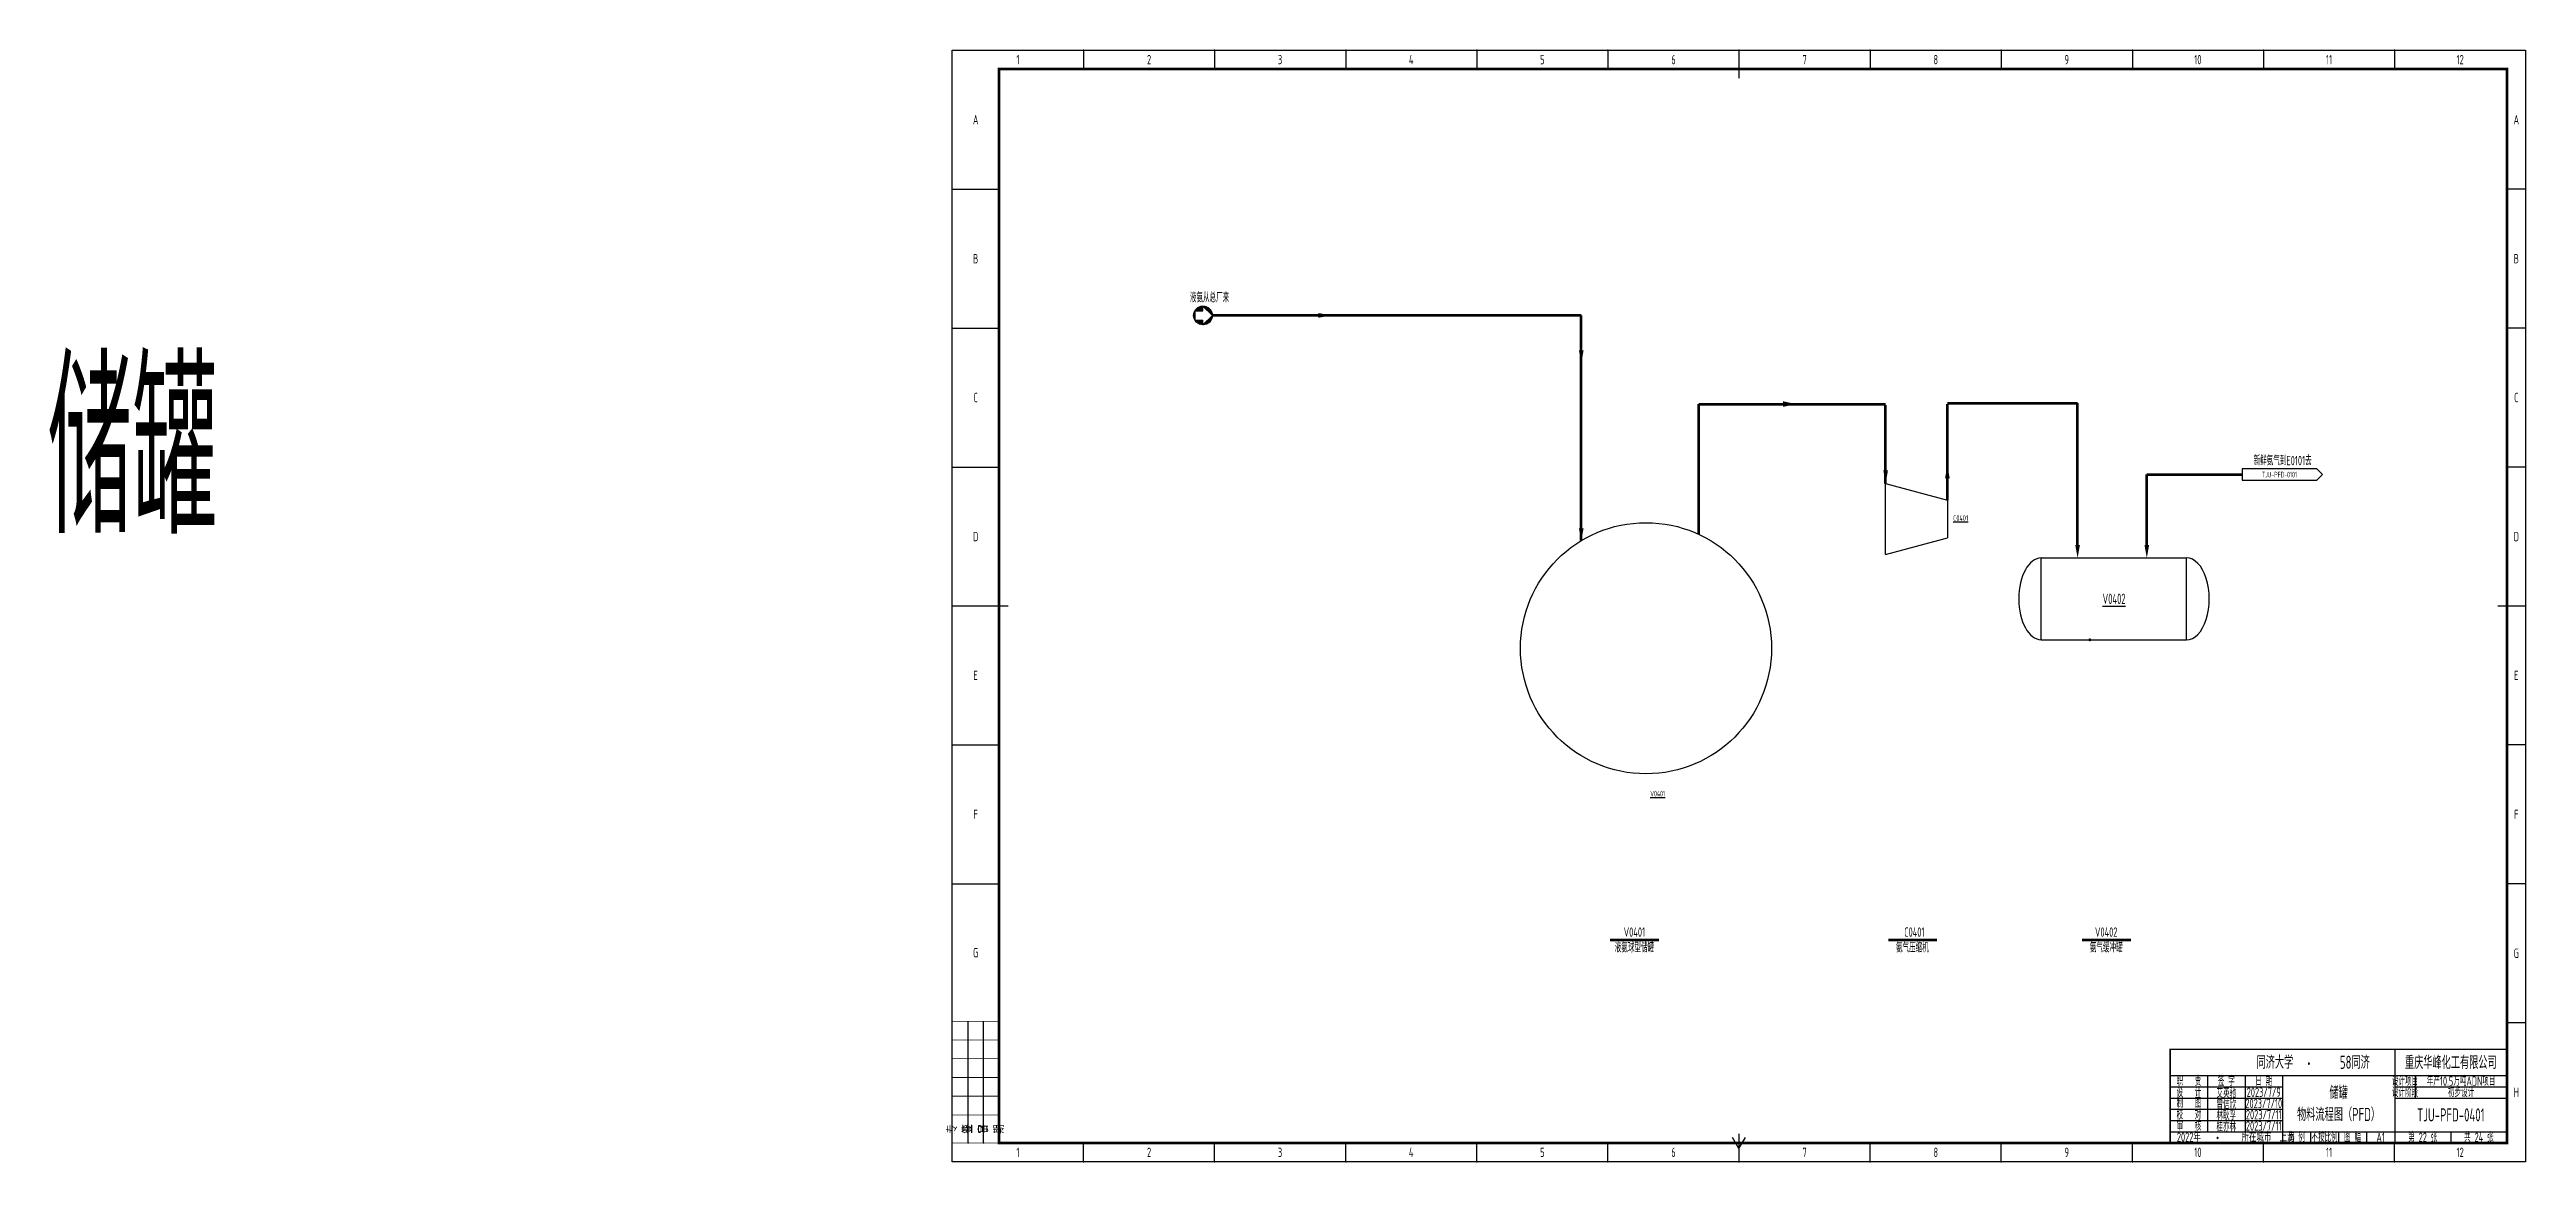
# Model space of a CAD drawing. Header units: millimetres. Extents: x 442 to 10185, y 1370 to 5122.
# Drawn here: x 525 to 1849, y 1370 to 1965 of the extents above; entities that cross this region are included whole.
import ezdxf

# ---------------------------------------------------------------- set-up
doc = ezdxf.new("R2010")
doc.units = ezdxf.units.MM
for name, color, linetype, lineweight in [('01-主物流线-粗实线', 132, 'Continuous', 80), ('01-文本', 7, 'Continuous', 25), ('01-文本 @ 1', 7, 'Continuous', 25), ('03-主物流线', 132, 'Continuous', 80), ('03-设备外轮廓线-细实线', 7, 'Continuous', 25), ('04-设备内部件-细实线', 181, 'Continuous', 25), ('05-图框与标题栏', 7, 'Continuous', 25), ('06-箭头', 7, 'Continuous', 25), ('07-箭头', 7, 'Continuous', 25), ('08-进出物流标志', 7, 'Continuous', 25), ('09-文本', 7, 'Continuous', 25), ('12-设备位号线', 7, 'Continuous', 80)]:
    doc.layers.add(name, color=color, linetype=linetype, lineweight=lineweight)
doc.layers.add('TITLE', color=7, linetype='Continuous')
doc.styles.add('3-gbcbig', font='gbenor.shx', dxfattribs={"width": 0.7, "height": 3, "bigfont": 'gbcbig.shx'})
doc.styles.add('5-gbcbig', font='gbenor.shx', dxfattribs={"width": 0.7, "height": 5, "bigfont": 'gbcbig.shx'})
doc.styles.add('7-gbcbig', font='gbenor.shx', dxfattribs={"width": 0.7, "height": 7, "bigfont": 'gbcbig.shx'})
doc.styles.add('EQ55', font='gbenor.shx', dxfattribs={"width": 0.75, "height": 5, "bigfont": 'gbcbig.shx'})
doc.styles.get("Standard").update_dxf_attribs({"font": 'arial.ttf'})
doc.styles.add('工程字', font='gbenor.shx', dxfattribs={"bigfont": 'gbcbig.shx'})

msp = doc.modelspace()

# ---------------------------------------------------------------- texts
at = {"insert": (1629, 1671.5), "char_height": 5.55, "attachment_point": 5, "style": '3-gbcbig'}
msp.add_mtext_dynamic_manual_height_columns('{\\LV0402}', width=23.545, gutter_width=64.8, heights=[22.5], dxfattribs=at)
at = {"layer": '01-文本 @ 1', "insert": (1547, 1714.7), "char_height": 3, "attachment_point": 5, "style": 'EQ55'}
msp.add_mtext_dynamic_manual_height_columns('{\\LC0401}', width=28.08, gutter_width=25, heights=[2.5], dxfattribs=at)
at = {"layer": '05-图框与标题栏', "attachment_point": 5}
for s, width, gutter_width, heights, insert, char_height, style in [('1', 70.083, 25, [0], (1043.1, 1959.7), 5, '5-gbcbig'), ('2', 70.083, 12.5, [0], (1113.2, 1959.7), 5, '5-gbcbig'), ('3', 70.083, 25, [0], (1183.2, 1959.7), 5, '5-gbcbig'), ('4', 70.083, 25, [0], (1253.3, 1959.7), 5, '5-gbcbig'), ('5', 70.083, 25, [0], (1323.4, 1959.7), 5, '5-gbcbig'), ('6', 70.083, 25, [0], (1393.5, 1959.7), 5, '5-gbcbig'), ('7', 70.083, 25, [0], (1463.6, 1959.7), 5, '5-gbcbig'), ('8', 70.083, 25, [0], (1533.7, 1959.7), 5, '5-gbcbig'), ('9', 70.083, 25, [0], (1603.7, 1959.7), 5, '5-gbcbig'), ('10', 70.083, 25, [0], (1673.8, 1959.7), 5, '5-gbcbig'), ('11', 70.083, 25, [0], (1743.9, 1959.7), 5, '5-gbcbig'), ('12', 70.083, 25, [0], (1814, 1959.7), 5, '5-gbcbig'), ('A', 25, 25, [0], (1020.5, 1927.6), 5, '5-gbcbig'), ('A', 10, 25, [0], (1844, 1927.6), 5, '5-gbcbig'), ('B', 25, 25, [0], (1020.5, 1853.3), 5, '5-gbcbig'), ('B', 10, 25, [0], (1844, 1853.3), 5, '5-gbcbig'), ('C', 25, 25, [0], (1020.5, 1779.1), 5, '5-gbcbig'), ('C', 10, 25, [0], (1844, 1779.1), 5, '5-gbcbig'), ('D', 25, 25, [0], (1020.5, 1704.8), 5, '5-gbcbig'), ('D', 10, 25, [0], (1844, 1704.8), 5, '5-gbcbig'), ('E', 25, 25, [0], (1020.5, 1630.6), 5, '5-gbcbig'), ('E', 10, 25, [0], (1844, 1630.6), 5, '5-gbcbig'), ('F', 25, 25, [0], (1020.5, 1556.3), 5, '5-gbcbig'), ('F', 10, 25, [0], (1844, 1556.3), 5, '5-gbcbig'), ('G', 25, 25, [0], (1020.5, 1482.4), 5, '5-gbcbig'), ('G', 10, 25, [0], (1844, 1482.1), 5, '5-gbcbig'), ('职   责', 20, 25, [0], (1669, 1413.7), 5, '5-gbcbig'), ('签 字', 20, 25, [0], (1689, 1413.7), 5, '5-gbcbig'), ('设计项目', 15, 25, [0], (1784.5, 1413.7), 5, '5-gbcbig'), ('重庆华峰化工有限公司', 60, 25, [0], (1809, 1423.7), 7, '7-gbcbig'), ('设   计', 20, 25, [0], (1669, 1407.7), 5, '5-gbcbig'), ('制   图', 20, 25, [0], (1669, 1402), 5, '5-gbcbig'), ('艾英驰', 20, 25, [0], (1689, 1407.3), 5, '5-gbcbig'), ('曾信欣', 20, 25, [0], (1689, 1401.3), 5, '5-gbcbig'), ('2023/7/10', 20, 25, [0], (1709, 1401.8), 5, '5-gbcbig'), ('2023/7/9', 20, 25, [0], (1709, 1407.8), 5, '5-gbcbig'), ('日 期', 20, 25, [0], (1709, 1413.7), 5, '5-gbcbig'), ('设计阶段', 15, 25, [0], (1784.5, 1407.7), 5, '5-gbcbig'), ('H', 10, 25, [0], (1844, 1407.8), 5, '5-gbcbig'), ('校   对', 20, 25, [0], (1669, 1395.7), 5, '5-gbcbig'), ('审   核', 20, 25, [0], (1669, 1389.7), 5, '5-gbcbig'), ('林耿孚', 20, 25, [0], (1689, 1395.3), 5, '5-gbcbig'), ('桂亦林', 20, 25, [0], (1689, 1389.3), 5, '5-gbcbig'), ('2023/7/11', 20, 25, [0], (1709, 1395.8), 5, '5-gbcbig'), ('2023/7/11', 20, 25, [0], (1709, 1389.8), 5, '5-gbcbig'), ('TJU-PFD-0401', 60, 25, [12.5], (1809, 1395.7), 7, '7-gbcbig'), ('1', 70.083, 25, [0], (1043.1, 1375.7), 5, '5-gbcbig'), ('2', 70.083, 25, [0], (1113.2, 1375.7), 5, '5-gbcbig'), ('3', 70.083, 25, [0], (1183.2, 1375.7), 5, '5-gbcbig'), ('4', 70.083, 25, [0], (1253.3, 1375.7), 5, '5-gbcbig'), ('5', 70.083, 25, [0], (1323.4, 1375.7), 5, '5-gbcbig'), ('6', 70.083, 25, [0], (1393.5, 1375.7), 5, '5-gbcbig'), ('7', 70.083, 25, [0], (1463.6, 1375.7), 5, '5-gbcbig'), ('8', 70.083, 25, [0], (1533.7, 1375.7), 5, '5-gbcbig'), ('9', 70.083, 25, [0], (1603.7, 1375.7), 5, '5-gbcbig'), ('10', 70.083, 25, [0], (1673.8, 1375.7), 5, '5-gbcbig'), ('比 例', 15, 25, [0], (1726.5, 1383.7), 5, '5-gbcbig'), ('不按比例', 15, 25, [0], (1741.5, 1383.7), 5, '5-gbcbig'), ('11', 70.083, 25, [0], (1743.9, 1375.7), 5, '5-gbcbig'), ('图 幅', 15, 25, [0], (1756.5, 1383.7), 5, '5-gbcbig'), ('A1', 14.917, 25, [0], (1771.5, 1383.7), 5, '5-gbcbig'), ('第 22 张', 30, 25, [0], (1794, 1383.7), 5, '5-gbcbig'), ('12', 70.083, 25, [0], (1814, 1375.7), 5, '5-gbcbig'), ('共 24 张', 30, 25, [0], (1824, 1383.7), 5, '5-gbcbig')]:
    msp.add_mtext_dynamic_manual_height_columns(s, width=width, gutter_width=gutter_width, heights=heights, dxfattribs=dict(at, insert=insert, char_height=char_height, style=style))
at = {"layer": '05-图框与标题栏'}
for s, insert, char_height, width, attachment_point, style in [('\\pi5.78018;同济大学             ', (1699.4, 1423.8), 7, 32.259, 4, '7-gbcbig'), ('58同济          ', (1757.7, 1423.8), 7, 32.259, 5, '7-gbcbig'), (' 2022{\\W0.8;年          所在城市  上海}', (1660.5, 1383.8), 5, 67.529, 4, '5-gbcbig'), ('{\\fFangSong|b0|i0|c134|p49;\\W0.8;·}', (1681.6, 1385.8), 5, 18.904, 1, '5-gbcbig')]:
    msp.add_mtext(s, dxfattribs=dict(at, insert=insert, char_height=char_height, width=width, attachment_point=attachment_point, style=style))
at = {"layer": '05-图框与标题栏', "insert": (1730.4, 1425.5), "char_height": 5, "width": 31.507, "attachment_point": 1}
msp.add_mtext('{\\fFangSong|b0|i0|c134|p49;\\W0.8;·}', dxfattribs=at)
at = {"layer": '05-图框与标题栏', "char_height": 5, "attachment_point": 5, "rotation": 90, "style": '工程字'}
for s, insert in [('专业', (1012.2, 1388.2)), ('签字', (1020.5, 1388.2)), ('日期', (1028.9, 1388.2))]:
    msp.add_mtext_dynamic_manual_height_columns(s, width=8.333, gutter_width=25, heights=[0], dxfattribs=dict(at, insert=insert))
at = {"layer": '09-文本'}
for s, width, gutter_width, heights, insert, char_height, attachment_point, style in [('\\pi8.43095;液氨从总厂来', 31.531, 15, [0], (1126.6, 1835), 5, 1, '5-gbcbig'), ('储罐', 595.22, 35, [0], (524.3, 1796.4), 90, 1, '7-gbcbig'), ('新鲜氨气到E0101去', 42.403, 15, [4.84], (1703.6, 1747.9), 5, 1, '5-gbcbig'), ('TJU-PFD-0101', 40, 15, [0], (1717.4, 1737.9), 3, 5, '3-gbcbig'), ('{\\LV0401}', 22.283, 15, [0], (1381.1, 1568.9), 3, 1, '3-gbcbig'), ('年产10.5万吨ADN项目', 49.06, 35, [0], (1814.5, 1413.7), 5, 5, '5-gbcbig'), ('储罐\\P物料流程图（PFD）', 60, 12.5, [0], (1749, 1401.7), 7, 5, '7-gbcbig'), ('初步设计', 49, 12.5, [0], (1814.5, 1407.7), 5, 5, '5-gbcbig')]:
    msp.add_mtext_dynamic_manual_height_columns(s, width=width, gutter_width=gutter_width, heights=heights, dxfattribs=dict(at, insert=insert, char_height=char_height, attachment_point=attachment_point, style=style))
at = {"layer": '09-文本', "char_height": 5, "width": 31.659, "attachment_point": 5, "style": '5-gbcbig'}
for s, insert in [('\\A1;V0401\\P{\\A0;液氨}球型储罐', (1372.6, 1489.2)), ('\\A1; C0401\\P{\\A0;氨气}压缩机', (1521.2, 1489.2)), ('\\A1;V0402{\\A0;\\P氨气缓冲罐}', (1624.8, 1489.2))]:
    msp.add_mtext(s, dxfattribs=dict(at, insert=insert))

# ---------------------------------------------------------------- blocks, each defined once
blk = doc.blocks.new('箭头')
at = {"layer": '07-箭头'}
blk.add_lwpolyline([(0, 0, 0, 2.5, 0), (-7, 0, 2.5, 2.5, 0)], format="xyseb", dxfattribs=at)

# ---------------------------------------------------------------- hatches: boundary and pattern name
at = {"layer": '08-进出物流标志'}
h = msp.add_hatch(dxfattribs=at)
h.set_pattern_fill('ANSI31', color=256, scale=0.1)
h.set_pattern_definition([(45, (-1135.73004, 2404.29202), (-0.224506403, 0.224506403), [])])
h.paths.add_polyline_path([(1142, 1825.5), (1142, 1828, 0.267949), (1137.7, 1825.5)])
h.paths.add_polyline_path([(1137.7, 1825.5, 0.131652), (1137, 1823, 0.131652), (1137.7, 1820.5)])
h.paths.add_polyline_path([(1137.7, 1820.5, 0.267949), (1142, 1818), (1142, 1820.5)])
h.paths.add_polyline_path([(1142, 1818, 0.414214), (1147, 1823)])
h.paths.add_polyline_path([(1142, 1828), (1147, 1823, 0.414214)])

# ---------------------------------------------------------------- linework, layer by layer
msp.add_line((1590.1, 1649.6), (1667.8, 1649.6))
at = {"layer": '01-主物流线-粗实线'}
for p, q in [((1210.7, 1823), (1147, 1823)), ((1344.2, 1823), (1210.7, 1823)), ((1344.2, 1702.6), (1344.2, 1823)), ((1407, 1706), (1407, 1775.6)), ((1407, 1775.6), (1506.9, 1775.6)), ((1506.9, 1775.6), (1506.9, 1775.6)), ((1506.9, 1740.2), (1506.9, 1775.1)), ((1539.9, 1776.1), (1609.5, 1776.1)), ((1539.9, 1724.2), (1539.9, 1775.6)), ((1609.5, 1700.3), (1609.5, 1776.1)), ((1506.9, 1733.2), (1506.9, 1738.4)), ((1539.9, 1738.4), (1539.9, 1742.9)), ((1646.5, 1700.3), (1646.5, 1738)), ((1646.5, 1738), (1697.4, 1738))]:
    msp.add_line(p, q, dxfattribs=at)
msp.add_point((1616, 1649.6), dxfattribs=at)
at = {"layer": '01-文本'}
msp.add_circle((1378.8, 1645.1), 67.1, dxfattribs=at)
at = {"layer": '03-设备外轮廓线-细实线'}
for p, q in [((1506.9, 1695.2), (1506.9, 1733.2)), ((1506.9, 1733.2), (1539.9, 1724.2)), ((1539.9, 1724.2), (1539.9, 1704.2)), ((1506.9, 1695.2), (1539.9, 1704.2)), ((1667.8, 1693.3), (1590.1, 1693.3))]:
    msp.add_line(p, q, dxfattribs=at)
for centre, start_param, end_param in [((1590.1, 1671.5), 3.141593, 6.283185), ((1667.8, 1671.5), 0, 3.141593)]:
    msp.add_ellipse(centre, major_axis=(0, -21.9), ratio=0.550347, start_param=start_param, end_param=end_param, dxfattribs=at)
at = {"layer": '04-设备内部件-细实线'}
for p, q in [((1590.1, 1649.6), (1590.1, 1693.3)), ((1667.8, 1649.6), (1667.8, 1693.3))]:
    msp.add_line(p, q, dxfattribs=at)
at = {"layer": '05-图框与标题栏'}
for p, q in [((1078.1, 1964.7), (1078.1, 1954.7)), ((1148.2, 1964.7), (1148.2, 1954.7)), ((1218.3, 1964.7), (1218.3, 1954.7)), ((1288.4, 1964.7), (1288.4, 1954.7)), ((1358.4, 1964.7), (1358.4, 1954.7)), ((1498.6, 1964.7), (1498.6, 1954.7)), ((1568.7, 1964.7), (1568.7, 1954.7)), ((1638.8, 1964.7), (1638.8, 1954.7)), ((1708.9, 1964.7), (1708.9, 1954.7)), ((1778.9, 1964.7), (1778.9, 1954.7)), ((1008, 1890.4), (1033, 1890.4)), ((1849, 1890.4), (1839, 1890.4)), ((1008, 1816.2), (1033, 1816.2)), ((1849, 1816.2), (1839, 1816.2)), ((1008, 1741.9), (1033, 1741.9)), ((1849, 1741.9), (1839, 1741.9)), ((1008, 1593.4), (1033, 1593.4)), ((1849, 1593.4), (1839, 1593.4)), ((1008, 1519.2), (1033, 1519.2)), ((1849, 1519.2), (1839, 1519.2)), ((1016.4, 1380.7), (1016.4, 1445.7)), ((1024.7, 1380.7), (1024.7, 1445.7)), ((1849, 1444.9), (1839, 1444.9)), ((1779, 1430.7), (1779, 1380.7)), ((1659, 1416.7), (1839, 1416.7)), ((1679, 1416.7), (1679, 1386.7)), ((1699, 1416.7), (1699, 1386.7)), ((1719, 1416.7), (1719, 1380.7)), ((1790, 1416.7), (1790, 1404.7)), ((1659, 1410.7), (1719, 1410.7)), ((1659, 1404.7), (1719, 1404.7)), ((1779, 1410.7), (1839, 1410.7)), ((1779, 1404.7), (1839, 1404.7)), ((1659, 1398.7), (1719, 1398.7)), ((1659, 1392.7), (1719, 1392.7)), ((1078.1, 1370.7), (1078.1, 1380.7)), ((1148.2, 1370.7), (1148.2, 1380.7)), ((1218.3, 1370.7), (1218.3, 1380.7)), ((1288.4, 1370.7), (1288.4, 1380.7)), ((1358.4, 1370.7), (1358.4, 1380.7)), ((1428.5, 1377.7), (1425.1, 1383.7)), ((1428.5, 1377.7), (1432, 1383.7)), ((1498.6, 1370.7), (1498.6, 1380.7)), ((1568.7, 1370.7), (1568.7, 1380.7)), ((1638.8, 1370.7), (1638.8, 1380.7)), ((1659, 1386.7), (1839, 1386.7)), ((1708.9, 1370.7), (1708.9, 1380.7)), ((1734, 1386.7), (1734, 1380.7)), ((1749, 1386.7), (1749, 1380.7)), ((1764, 1386.7), (1764, 1380.7)), ((1778.9, 1370.7), (1778.9, 1380.7)), ((1809, 1386.7), (1809, 1380.7))]:
    msp.add_line(p, q, dxfattribs=at)
for points, const_width in [([(1428.5, 1964.7), (1428.5, 1949.7)], 0.8), ([(1008, 1667.7), (1038, 1667.7)], 0.8), ([(1849, 1667.7), (1834, 1667.7)], 0.8), ([(1033, 1445.7), (1008, 1445.7)], 0.4), ([(1033, 1435.7), (1008, 1435.7)], 0.4), ([(1839, 1430.7), (1659, 1430.7), (1659, 1380.7)], 0.8), ([(1033, 1425.7), (1008, 1425.7)], 0.4), ([(1033, 1415.7), (1008, 1415.7)], 0.4), ([(1033, 1405.7), (1008, 1405.7)], 0.4), ([(1033, 1395.7), (1008, 1395.7)], 0.4), ([(1033, 1380.7), (1008, 1380.7)], 0.4), ([(1428.5, 1370.7), (1428.5, 1385.7)], 0.8)]:
    msp.add_lwpolyline(points, dxfattribs=dict(at, const_width=const_width))
at = {"layer": '05-图框与标题栏', "const_width": 1.4}
msp.add_lwpolyline([(1033, 1954.7), (1033, 1380.7), (1839, 1380.7), (1839, 1954.7)], close=True, dxfattribs=at)
at = {"layer": '05-图框与标题栏'}
for p in [(1078.1, 1964.7), (1078.1, 1964.7), (1078.1, 1964.7), (1148.2, 1964.7), (1148.2, 1964.7), (1148.2, 1964.7), (1218.3, 1964.7), (1218.3, 1964.7), (1218.3, 1964.7), (1288.4, 1964.7), (1288.4, 1964.7), (1288.4, 1964.7), (1358.4, 1964.7), (1358.4, 1964.7), (1358.4, 1964.7), (1428.5, 1964.7), (1428.5, 1964.7), (1428.5, 1964.7), (1498.6, 1964.7), (1498.6, 1964.7), (1498.6, 1964.7), (1568.7, 1964.7), (1568.7, 1964.7), (1568.7, 1964.7), (1638.8, 1964.7), (1638.8, 1964.7), (1638.8, 1964.7), (1708.9, 1964.7), (1708.9, 1964.7), (1708.9, 1964.7), (1778.9, 1964.7), (1778.9, 1964.7), (1778.9, 1964.7), (1849, 1890.4), (1849, 1816.2), (1849, 1741.9), (1849, 1667.7), (1849, 1593.4), (1849, 1519.2), (1849, 1444.9), (1016.4, 1380.7), (1024.7, 1380.7), (1078.1, 1370.7), (1148.2, 1370.7), (1218.3, 1370.7), (1288.4, 1370.7), (1358.4, 1370.7), (1428.5, 1370.7), (1498.6, 1370.7), (1568.7, 1370.7), (1638.8, 1370.7), (1708.9, 1370.7), (1778.9, 1370.7)]:
    msp.add_point(p, dxfattribs=at)
at = {"layer": '06-箭头'}
for points in [[(1459, 1775.6, 0, 3, 0), (1452, 1775.6, 3, 3, 0)], [(1344.2, 1702.6, 0, 2.5, 0), (1344.2, 1709.1, 2.5, 2.5, 0)]]:
    msp.add_lwpolyline(points, format="xyseb", dxfattribs=at)
at = {"layer": '08-进出物流标志'}
for p, q in [((1142, 1828), (1147, 1823)), ((1142, 1825.5), (1142, 1828)), ((1137.7, 1825.5), (1137.7, 1820.5)), ((1137.7, 1825.5), (1142, 1825.5)), ((1137.7, 1820.5), (1142, 1820.5)), ((1147, 1823), (1142, 1818)), ((1142, 1818), (1142, 1820.5)), ((1737.4, 1741), (1697.4, 1741)), ((1697.4, 1741), (1697.4, 1735)), ((1697.4, 1735), (1737.4, 1735)), ((1740.4, 1738), (1737.4, 1741)), ((1737.4, 1735), (1740.4, 1738))]:
    msp.add_line(p, q, dxfattribs=at)
msp.add_circle((1142, 1823), 5, dxfattribs=at)
at = {"layer": '12-设备位号线'}
for p, q in [((1359.7, 1489.2), (1385.6, 1489.2)), ((1508.4, 1489.2), (1534.3, 1489.2)), ((1612, 1489.2), (1637.9, 1489.2))]:
    msp.add_line(p, q, dxfattribs=at)
at = {"layer": 'TITLE'}
for p, q in [((1008, 1964.7), (1849, 1964.7)), ((1008, 1370.7), (1008, 1964.7)), ((1849, 1964.7), (1849, 1370.7)), ((1849, 1370.7), (1008, 1370.7))]:
    msp.add_line(p, q, dxfattribs=at)

# ---------------------------------------------------------------- block references
at = {"layer": '03-主物流线', "rotation": 270}
for p in [(1609.5, 1693.3), (1646.5, 1693.3)]:
    msp.add_blockref('箭头', p, dxfattribs=at)
at = {"layer": '07-箭头'}
msp.add_blockref('箭头', (1210.7, 1823), dxfattribs=at)
for p, rotation in [((1344.2, 1797.3), 270), ((1539.9, 1742.9), 90.00000000000001)]:
    msp.add_blockref('箭头', p, dxfattribs=dict(at, rotation=rotation))
at = {"layer": '07-箭头', "xscale": -1, "rotation": 90}
msp.add_blockref('箭头', (1506.9, 1733.2), dxfattribs=at)

msp.set_redraw_order([(e.dxf.handle, doc.entitydb.next_handle()) for e in msp.query("TEXT MTEXT ATTDEF DIMENSION ARC_DIMENSION")])  # texts and dimensions are drawn at this point

doc.saveas('drawing.dxf')
